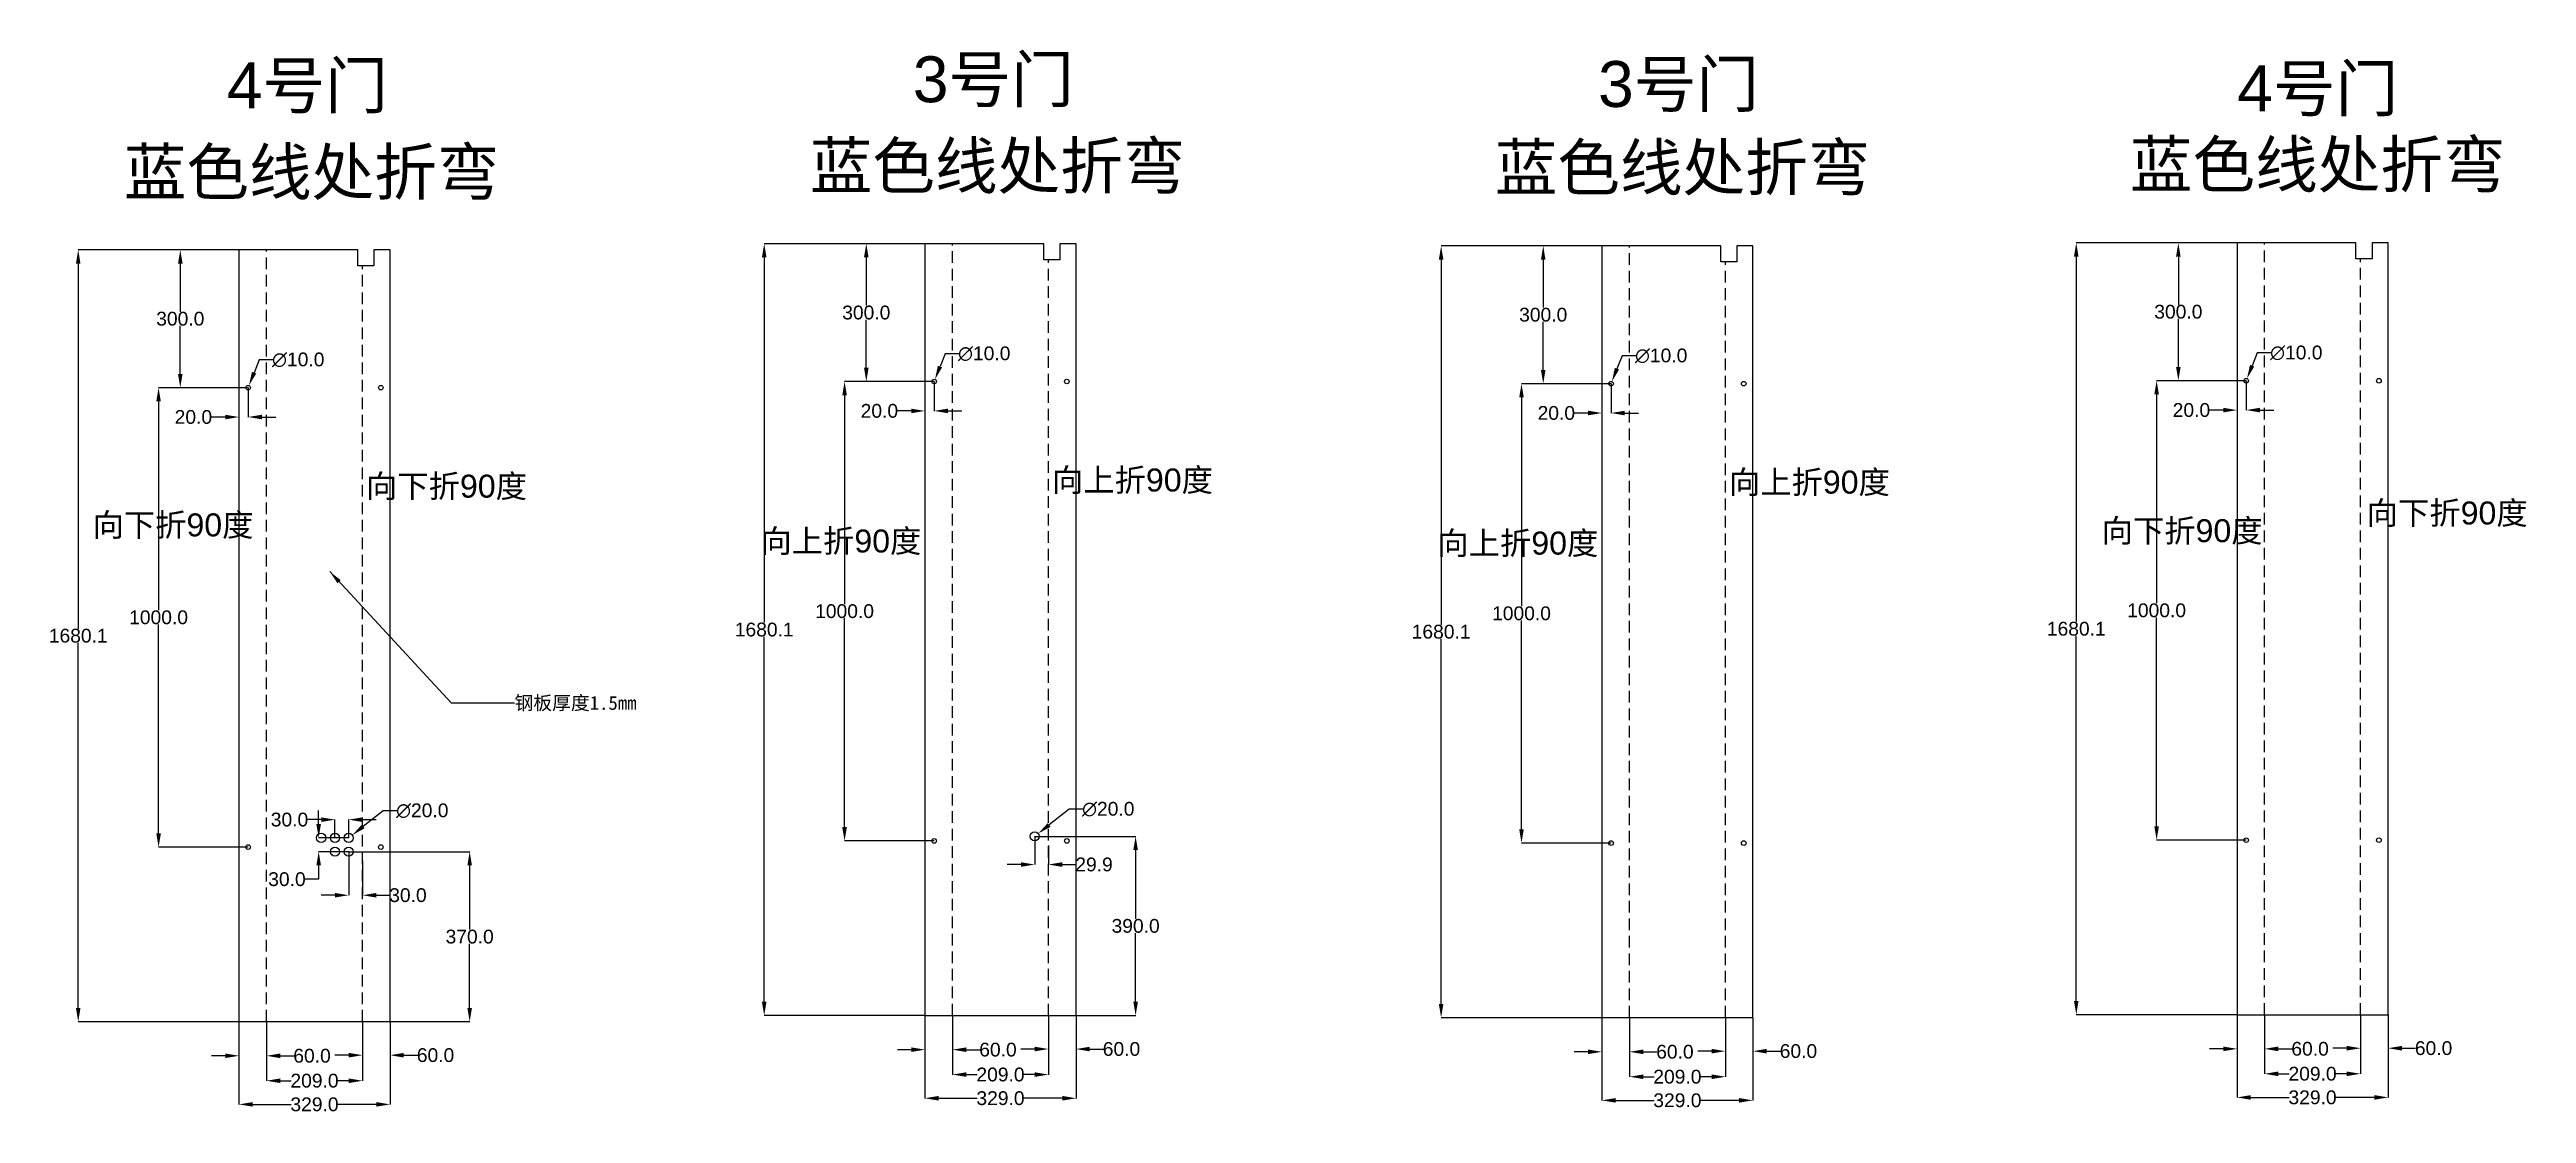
# Model space of a CAD drawing. Header units: millimetres. Extents: x -413 to 4982, y -200 to 2116.
import ezdxf

# ---------------------------------------------------------------- set-up
doc = ezdxf.new("R2010")
doc.units = ezdxf.units.MM
doc.linetypes.add('DASHEDX2', pattern=[38.1, 25.4, -12.7])
doc.styles.add('Annotative', font='arial.ttf')
doc.styles.get("Standard").update_dxf_attribs({"font": 'arial.ttf'})
doc.dimstyles.get("Standard").update_dxf_attribs({"dimtxt": 30, "dimasz": 30, "dimexe": 0.18, "dimexo": 0.0625, "dimgap": 0.09, "dimtad": 0, "dimtih": 1, "dimtoh": 1, "dimdec": 1, "dimzin": 0, "dimdsep": 46, "dimtxsty": 'Standard', "dimcen": 0.09, "dimclrd": 3, "dimclre": 3, "dimclrt": 3, "dimadec": 0, "dimazin": 0, "dimtfac": 1, "dimtdec": 1, "dimtofl": 0, "dimtmove": 0, "dimatfit": 3, "dimfxl": 1, "dimtolj": 1, "dimtzin": 0, "dimarcsym": 0})

msp = doc.modelspace()

# ---------------------------------------------------------------- texts
at = {"color": 6}
for s, p in [('3号门', (1467.56, 2001.25)), ('3号门', (2959.94, 1990.97)), ('4号门', (-26.4, 1987.89)), ('4号门', (4352.22, 1981.5))]:
    msp.add_text(s, height=100, dxfattribs=at).set_placement(p)
at = {"color": 4}
for s, height, p in [('蓝色线处折弯', 100, (-251.07, 1799.61)), ('蓝色线处折弯', 100, (1242.89, 1812.97)), ('蓝色线处折弯', 100, (2734.84, 1809.48)), ('蓝色线处折弯', 100, (4118.07, 1815.9)), ('向下折90度', 50, (276.68, 1140.64)), ('向下折90度', 50, (4633.98, 1082.25)), ('向下折90度', 50, (-318.93, 1056.34)), ('向下折90度', 50, (4056.7, 1043.67))]:
    msp.add_text(s, height=height, dxfattribs=at).set_placement(p)
at = {"color": 4, "style": 'Annotative'}
for p in [(1770.64, 1154.01), (3244.93, 1149.38), (1135.67, 1021.26), (2609.96, 1016.63)]:
    msp.add_text('向上折90度', height=50, dxfattribs=at).set_placement(p)
at = {"color": 3, "insert": (600.16, 708.87), "char_height": 30, "width": 379.386, "attachment_point": 1}
msp.add_mtext('{\\fSimSun|b0|i0|c134|p2;钢板厚度1.5mm}', dxfattribs=at)

# ---------------------------------------------------------------- blocks, each defined once
blk = doc.blocks.new('*D3')
at = {"color": 3, "lineweight": -2, "transparency": 16777216}
for p, q in [((0, -0.1), (0, -180.2)), ((329, -0.1), (329, -180.2)), ((30, -180.1), (113.9, -180.1)), ((299, -180.1), (215.1, -180.1))]:
    blk.add_line(p, q, dxfattribs=at)
at = {"color": 3, "transparency": 16777216}
for points in [[(30, -175.1), (30, -185.1), (0, -180.1)], [(299, -175.1), (299, -185.1), (329, -180.1)]]:
    blk.add_solid(points, dxfattribs=at)
at = {"layer": 'Defpoints', "color": 0, "transparency": 16777216}
for p in [(0, 0), (329, 0), (329, -180.1)]:
    blk.add_point(p, dxfattribs=at)
at = {"color": 3, "transparency": 16777216, "insert": (164.5, -180.1), "char_height": 30, "attachment_point": 5}
blk.add_mtext('\\A1;329.0', dxfattribs=at)
blk = doc.blocks.new('*D4')
at = {"color": 3, "lineweight": -2, "transparency": 16777216}
for p, q in [((-0.1, 1680), (-350.3, 1680)), ((-350.1, 1650), (-350.1, 855.4)), ((-350.1, 29.9), (-350.1, 824.6)), ((-0.1, -0.1), (-350.3, -0.1))]:
    blk.add_line(p, q, dxfattribs=at)
at = {"color": 3, "transparency": 16777216}
for points in [[(-355.1, 1650), (-345.1, 1650), (-350.1, 1680)], [(-355.1, 29.9), (-345.1, 29.9), (-350.1, -0.1)]]:
    blk.add_solid(points, dxfattribs=at)
at = {"layer": 'Defpoints', "color": 0, "transparency": 16777216}
for p in [(-350.1, 1680), (0, 1680), (0, -0.1)]:
    blk.add_point(p, dxfattribs=at)
at = {"color": 3, "transparency": 16777216, "insert": (-350.1, 840), "char_height": 30, "attachment_point": 5}
blk.add_mtext('\\A1;1680.1', dxfattribs=at)
blk = doc.blocks.new('*D5')
at = {"color": 3, "lineweight": -2, "transparency": 16777216}
for p, q in [((0, -0.1), (0, -74.5)), ((60, -0.1), (60, -74.5)), ((-30, -74.3), (-60, -74.3)), ((90, -74.3), (120, -74.3))]:
    blk.add_line(p, q, dxfattribs=at)
at = {"color": 3, "transparency": 16777216}
for points in [[(-30, -69.3), (-30, -79.3), (0, -74.3)], [(90, -69.3), (90, -79.3), (60, -74.3)]]:
    blk.add_solid(points, dxfattribs=at)
at = {"layer": 'Defpoints', "color": 0, "transparency": 16777216}
for p in [(0, -0.1), (60, -0.1), (60, -74.3)]:
    blk.add_point(p, dxfattribs=at)
at = {"color": 3, "transparency": 16777216, "insert": (159.1, -74.3), "char_height": 30, "attachment_point": 5}
blk.add_mtext('\\A1;60.0', dxfattribs=at)
blk = doc.blocks.new('*D6')
at = {"color": 3, "lineweight": -2, "transparency": 16777216}
for p, q in [((60, -0.2), (60, -128.8)), ((269, -0.1), (269, -128.8)), ((90, -128.6), (113.6, -128.6)), ((239, -128.6), (215.4, -128.6))]:
    blk.add_line(p, q, dxfattribs=at)
at = {"color": 3, "transparency": 16777216}
for points in [[(90, -123.6), (90, -133.6), (60, -128.6)], [(239, -123.6), (239, -133.6), (269, -128.6)]]:
    blk.add_solid(points, dxfattribs=at)
at = {"layer": 'Defpoints', "color": 0, "transparency": 16777216}
for p in [(269, 0), (60, -0.1), (269, -128.6)]:
    blk.add_point(p, dxfattribs=at)
at = {"color": 3, "transparency": 16777216, "insert": (164.5, -128.6), "char_height": 30, "attachment_point": 5}
blk.add_mtext('\\A1;209.0', dxfattribs=at)
blk = doc.blocks.new('*D7')
at = {"color": 3, "lineweight": -2, "transparency": 16777216}
for p, q in [((269, -0.1), (269, -73.2)), ((329, -0.1), (329, -73.2)), ((239, -73), (209, -73)), ((359, -73), (389, -73))]:
    blk.add_line(p, q, dxfattribs=at)
at = {"color": 3, "transparency": 16777216}
for points in [[(239, -68), (239, -78), (269, -73)], [(359, -68), (359, -78), (329, -73)]]:
    blk.add_solid(points, dxfattribs=at)
at = {"layer": 'Defpoints', "color": 0, "transparency": 16777216}
for p in [(329, 0), (269, -0.1), (329, -73)]:
    blk.add_point(p, dxfattribs=at)
at = {"color": 3, "transparency": 16777216, "insert": (428.1, -73), "char_height": 30, "attachment_point": 5}
blk.add_mtext('\\A1;60.0', dxfattribs=at)
blk = doc.blocks.new('*D8')
at = {"color": 3, "lineweight": -2, "transparency": 16777216}
for p, q in [((239, 369.9), (239, 275)), ((269, 349.9), (269, 275)), ((209, 275.2), (179, 275.2)), ((299, 275.2), (329, 275.2))]:
    blk.add_line(p, q, dxfattribs=at)
at = {"color": 3, "transparency": 16777216}
for points in [[(209, 280.2), (209, 270.2), (239, 275.2)], [(299, 280.2), (299, 270.2), (269, 275.2)]]:
    blk.add_solid(points, dxfattribs=at)
at = {"layer": 'Defpoints', "color": 0, "transparency": 16777216}
for p in [(239, 370), (269, 350), (269, 275.2)]:
    blk.add_point(p, dxfattribs=at)
at = {"color": 3, "transparency": 16777216, "insert": (368, 275.2), "char_height": 30, "attachment_point": 5}
blk.add_mtext('\\A1;30.0', dxfattribs=at)
blk = doc.blocks.new('*D9')
at = {"color": 3, "lineweight": -2, "transparency": 16777216}
for p, q in [((173.5, 430), (173.5, 460)), ((238.9, 400), (173.3, 400)), ((238.9, 370), (173.3, 370)), ((173.5, 340), (173.5, 310)), ((173.5, 310), (143.5, 310))]:
    blk.add_line(p, q, dxfattribs=at)
at = {"color": 3, "transparency": 16777216}
for points in [[(168.5, 430), (178.5, 430), (173.5, 400)], [(168.5, 340), (178.5, 340), (173.5, 370)]]:
    blk.add_solid(points, dxfattribs=at)
at = {"layer": 'Defpoints', "color": 0, "transparency": 16777216}
for p in [(239, 400), (173.5, 370), (239, 370)]:
    blk.add_point(p, dxfattribs=at)
at = {"color": 3, "transparency": 16777216, "insert": (104.5, 310), "char_height": 30, "attachment_point": 5}
blk.add_mtext('\\A1;30.0', dxfattribs=at)
blk = doc.blocks.new('*D10')
at = {"color": 3, "lineweight": -2, "transparency": 16777216}
for p, q in [((179, 439.7), (149, 439.7)), ((209, 400.1), (209, 439.9)), ((239, 400.1), (239, 439.9)), ((269, 439.7), (299, 439.7))]:
    blk.add_line(p, q, dxfattribs=at)
at = {"color": 3, "transparency": 16777216}
for points in [[(179, 444.7), (179, 434.7), (209, 439.7)], [(269, 444.7), (269, 434.7), (239, 439.7)]]:
    blk.add_solid(points, dxfattribs=at)
at = {"layer": 'Defpoints', "color": 0, "transparency": 16777216}
for p in [(209, 439.7), (209, 400), (239, 400)]:
    blk.add_point(p, dxfattribs=at)
at = {"color": 3, "transparency": 16777216, "insert": (110, 439.7), "char_height": 30, "attachment_point": 5}
blk.add_mtext('\\A1;30.0', dxfattribs=at)
blk = doc.blocks.new('*D11')
at = {"color": 3, "lineweight": -2, "transparency": 16777216}
for p, q in [((-0.1, 1680), (-127.9, 1680)), ((-127.8, 1650), (-127.8, 1545.4)), ((-127.8, 1410), (-127.8, 1514.6)), ((19.9, 1380), (-127.9, 1380))]:
    blk.add_line(p, q, dxfattribs=at)
at = {"color": 3, "transparency": 16777216}
for points in [[(-132.8, 1650), (-122.8, 1650), (-127.8, 1680)], [(-132.8, 1410), (-122.8, 1410), (-127.8, 1380)]]:
    blk.add_solid(points, dxfattribs=at)
at = {"layer": 'Defpoints', "color": 0, "transparency": 16777216}
for p in [(-127.8, 1680), (-0.1, 1680), (20, 1380)]:
    blk.add_point(p, dxfattribs=at)
at = {"color": 3, "transparency": 16777216, "insert": (-127.8, 1530), "char_height": 30, "attachment_point": 5}
blk.add_mtext('\\A1;300.0', dxfattribs=at)
blk = doc.blocks.new('*D12')
at = {"color": 3, "lineweight": -2, "transparency": 16777216}
for p, q in [((0, 1679.9), (0, 1315.9)), ((20, 1379.9), (20, 1315.9)), ((-30, 1316.1), (-60, 1316.1)), ((50, 1316.1), (80, 1316.1))]:
    blk.add_line(p, q, dxfattribs=at)
at = {"color": 3, "transparency": 16777216}
for points in [[(-30, 1321.1), (-30, 1311.1), (0, 1316.1)], [(50, 1321.1), (50, 1311.1), (20, 1316.1)]]:
    blk.add_solid(points, dxfattribs=at)
at = {"layer": 'Defpoints', "color": 0, "transparency": 16777216}
for p in [(0, 1680), (20, 1380), (0, 1316.1)]:
    blk.add_point(p, dxfattribs=at)
at = {"color": 3, "transparency": 16777216, "insert": (-99.3, 1316.1), "char_height": 30, "attachment_point": 5}
blk.add_mtext('\\A1;20.0', dxfattribs=at)
blk = doc.blocks.new('*D13')
at = {"color": 3, "lineweight": -2, "transparency": 16777216}
for p, q in [((19.9, 1380), (-175.3, 1380)), ((-175.1, 1350), (-175.1, 895.4)), ((-175.1, 410), (-175.1, 864.6)), ((19.9, 380), (-175.3, 380))]:
    blk.add_line(p, q, dxfattribs=at)
at = {"color": 3, "transparency": 16777216}
for points in [[(-180.1, 1350), (-170.1, 1350), (-175.1, 1380)], [(-180.1, 410), (-170.1, 410), (-175.1, 380)]]:
    blk.add_solid(points, dxfattribs=at)
at = {"layer": 'Defpoints', "color": 0, "transparency": 16777216}
for p in [(20, 1380), (-175.1, 380), (20, 380)]:
    blk.add_point(p, dxfattribs=at)
at = {"color": 3, "transparency": 16777216, "insert": (-175.1, 880), "char_height": 30, "attachment_point": 5}
blk.add_mtext('\\A1;1000.0', dxfattribs=at)
blk = doc.blocks.new('*D14')
at = {"color": 3, "lineweight": -2, "transparency": 16777216}
for p, q in [((43.8, 1440.5), (32.8, 1412.6)), ((73.8, 1440.5), (43.8, 1440.5)), ((19.9, 1380), (20.1, 1380)), ((20, 1379.9), (20, 1380.1))]:
    blk.add_line(p, q, dxfattribs=at)
at = {"color": 3, "transparency": 16777216}
blk.add_solid([(28.2, 1414.4), (37.5, 1410.7), (21.8, 1384.7)], dxfattribs=at)
at = {"layer": 'Defpoints', "color": 0, "transparency": 16777216}
for p in [(18.2, 1375.3), (21.8, 1384.7)]:
    blk.add_point(p, dxfattribs=at)
at = {"color": 3, "transparency": 16777216, "insert": (129.1, 1440.5), "char_height": 30, "attachment_point": 5}
blk.add_mtext('\\A1;∅10.0', dxfattribs=at)
blk = doc.blocks.new('*D15')
at = {"color": 3, "lineweight": -2, "transparency": 16777216}
for p, q in [((313.9, 459), (270.4, 424.8)), ((343.9, 459), (313.9, 459)), ((238.9, 400), (239.1, 400)), ((239, 399.9), (239, 400.1))]:
    blk.add_line(p, q, dxfattribs=at)
at = {"color": 3, "transparency": 16777216}
blk.add_solid([(267.3, 428.7), (273.5, 420.8), (246.9, 406.2)], dxfattribs=at)
at = {"layer": 'Defpoints', "color": 0, "transparency": 16777216}
for p in [(231.1, 393.8), (246.9, 406.2)]:
    blk.add_point(p, dxfattribs=at)
at = {"color": 3, "transparency": 16777216, "insert": (399.2, 459), "char_height": 30, "attachment_point": 5}
blk.add_mtext('\\A1;∅20.0', dxfattribs=at)
blk = doc.blocks.new('*D17')
at = {"color": 3, "lineweight": -2, "transparency": 16777216}
for p, q in [((1494, 13.3), (1494, -166.9)), ((1823, 13.3), (1823, -166.9)), ((1524, -166.7), (1607.8, -166.7)), ((1793, -166.7), (1709.1, -166.7))]:
    blk.add_line(p, q, dxfattribs=at)
at = {"color": 3, "transparency": 16777216}
for points in [[(1524, -161.7), (1524, -171.7), (1494, -166.7)], [(1793, -161.7), (1793, -171.7), (1823, -166.7)]]:
    blk.add_solid(points, dxfattribs=at)
at = {"layer": 'Defpoints', "color": 0, "transparency": 16777216}
for p in [(1494, 13.4), (1823, 13.4), (1823, -166.7)]:
    blk.add_point(p, dxfattribs=at)
at = {"color": 3, "transparency": 16777216, "insert": (1658.5, -166.7), "char_height": 30, "attachment_point": 5}
blk.add_mtext('\\A1;329.0', dxfattribs=at)
blk = doc.blocks.new('*D18')
at = {"color": 3, "lineweight": -2, "transparency": 16777216}
for p, q in [((1493.9, 1693.4), (1143.7, 1693.4)), ((1143.9, 1663.4), (1143.9, 868.7)), ((1143.9, 43.3), (1143.9, 837.9)), ((1493.9, 13.3), (1143.7, 13.3))]:
    blk.add_line(p, q, dxfattribs=at)
at = {"color": 3, "transparency": 16777216}
for points in [[(1138.9, 1663.4), (1148.9, 1663.4), (1143.9, 1693.4)], [(1138.9, 43.3), (1148.9, 43.3), (1143.9, 13.3)]]:
    blk.add_solid(points, dxfattribs=at)
at = {"layer": 'Defpoints', "color": 0, "transparency": 16777216}
for p in [(1143.9, 1693.4), (1494, 1693.4), (1494, 13.3)]:
    blk.add_point(p, dxfattribs=at)
at = {"color": 3, "transparency": 16777216, "insert": (1143.9, 853.3), "char_height": 30, "attachment_point": 5}
blk.add_mtext('\\A1;1680.1', dxfattribs=at)
blk = doc.blocks.new('*D19')
at = {"color": 3, "lineweight": -2, "transparency": 16777216}
for p, q in [((1494, 13.2), (1494, -61.2)), ((1554, 13.3), (1554, -61.2)), ((1464, -61), (1434, -61)), ((1584, -61), (1614, -61))]:
    blk.add_line(p, q, dxfattribs=at)
at = {"color": 3, "transparency": 16777216}
for points in [[(1464, -56), (1464, -66), (1494, -61)], [(1584, -56), (1584, -66), (1554, -61)]]:
    blk.add_solid(points, dxfattribs=at)
at = {"layer": 'Defpoints', "color": 0, "transparency": 16777216}
for p in [(1494, 13.3), (1554, 13.4), (1554, -61)]:
    blk.add_point(p, dxfattribs=at)
at = {"color": 3, "transparency": 16777216, "insert": (1653, -61), "char_height": 30, "attachment_point": 5}
blk.add_mtext('\\A1;60.0', dxfattribs=at)
blk = doc.blocks.new('*D20')
at = {"color": 3, "lineweight": -2, "transparency": 16777216}
for p, q in [((1554, 13.2), (1554, -115.4)), ((1763, 13.3), (1763, -115.4)), ((1584, -115.2), (1607.5, -115.2)), ((1733, -115.2), (1709.4, -115.2))]:
    blk.add_line(p, q, dxfattribs=at)
at = {"color": 3, "transparency": 16777216}
for points in [[(1584, -110.2), (1584, -120.2), (1554, -115.2)], [(1733, -110.2), (1733, -120.2), (1763, -115.2)]]:
    blk.add_solid(points, dxfattribs=at)
at = {"layer": 'Defpoints', "color": 0, "transparency": 16777216}
for p in [(1554, 13.2), (1763, 13.4), (1763, -115.2)]:
    blk.add_point(p, dxfattribs=at)
at = {"color": 3, "transparency": 16777216, "insert": (1658.5, -115.2), "char_height": 30, "attachment_point": 5}
blk.add_mtext('\\A1;209.0', dxfattribs=at)
blk = doc.blocks.new('*D16')
at = {"color": 3, "lineweight": -2, "transparency": 16777216}
for p, q in [((1763, 13.2), (1763, -59.8)), ((1823, 13.2), (1823, -59.8)), ((1733, -59.6), (1703, -59.6)), ((1853, -59.6), (1883, -59.6))]:
    blk.add_line(p, q, dxfattribs=at)
at = {"color": 3, "transparency": 16777216}
for points in [[(1733, -54.6), (1733, -64.6), (1763, -59.6)], [(1853, -54.6), (1853, -64.6), (1823, -59.6)]]:
    blk.add_solid(points, dxfattribs=at)
at = {"layer": 'Defpoints', "color": 0, "transparency": 16777216}
for p in [(1763, 13.3), (1823, 13.3), (1823, -59.6)]:
    blk.add_point(p, dxfattribs=at)
at = {"color": 3, "transparency": 16777216, "insert": (1922, -59.6), "char_height": 30, "attachment_point": 5}
blk.add_mtext('\\A1;60.0', dxfattribs=at)
blk = doc.blocks.new('*D21')
at = {"color": 3, "lineweight": -2, "transparency": 16777216}
for p, q in [((1493.8, 1693.4), (1366, 1693.4)), ((1366.2, 1663.4), (1366.2, 1558.8)), ((1366.2, 1423.4), (1366.2, 1527.9)), ((1513.9, 1393.4), (1366, 1393.4))]:
    blk.add_line(p, q, dxfattribs=at)
at = {"color": 3, "transparency": 16777216}
for points in [[(1361.2, 1663.4), (1371.2, 1663.4), (1366.2, 1693.4)], [(1361.2, 1423.4), (1371.2, 1423.4), (1366.2, 1393.4)]]:
    blk.add_solid(points, dxfattribs=at)
at = {"layer": 'Defpoints', "color": 0, "transparency": 16777216}
for p in [(1366.2, 1693.4), (1493.9, 1693.4), (1514, 1393.4)]:
    blk.add_point(p, dxfattribs=at)
at = {"color": 3, "transparency": 16777216, "insert": (1366.2, 1543.4), "char_height": 30, "attachment_point": 5}
blk.add_mtext('\\A1;300.0', dxfattribs=at)
blk = doc.blocks.new('*D22')
at = {"color": 3, "lineweight": -2, "transparency": 16777216}
for p, q in [((1494, 1693.3), (1494, 1329.2)), ((1514, 1393.3), (1514, 1329.2)), ((1464, 1329.4), (1434, 1329.4)), ((1544, 1329.4), (1574, 1329.4))]:
    blk.add_line(p, q, dxfattribs=at)
at = {"color": 3, "transparency": 16777216}
for points in [[(1464, 1334.4), (1464, 1324.4), (1494, 1329.4)], [(1544, 1334.4), (1544, 1324.4), (1514, 1329.4)]]:
    blk.add_solid(points, dxfattribs=at)
at = {"layer": 'Defpoints', "color": 0, "transparency": 16777216}
for p in [(1494, 1693.4), (1514, 1393.4), (1494, 1329.4)]:
    blk.add_point(p, dxfattribs=at)
at = {"color": 3, "transparency": 16777216, "insert": (1394.7, 1329.4), "char_height": 30, "attachment_point": 5}
blk.add_mtext('\\A1;20.0', dxfattribs=at)
blk = doc.blocks.new('*D23')
at = {"color": 3, "lineweight": -2, "transparency": 16777216}
for p, q in [((1513.9, 1393.4), (1318.7, 1393.4)), ((1318.9, 1363.4), (1318.9, 908.8)), ((1318.9, 423.4), (1318.9, 878)), ((1513.9, 393.4), (1318.7, 393.4))]:
    blk.add_line(p, q, dxfattribs=at)
at = {"color": 3, "transparency": 16777216}
for points in [[(1313.9, 1363.4), (1323.9, 1363.4), (1318.9, 1393.4)], [(1313.9, 423.4), (1323.9, 423.4), (1318.9, 393.4)]]:
    blk.add_solid(points, dxfattribs=at)
at = {"layer": 'Defpoints', "color": 0, "transparency": 16777216}
for p in [(1514, 1393.4), (1318.9, 393.4), (1514, 393.4)]:
    blk.add_point(p, dxfattribs=at)
at = {"color": 3, "transparency": 16777216, "insert": (1318.9, 893.4), "char_height": 30, "attachment_point": 5}
blk.add_mtext('\\A1;1000.0', dxfattribs=at)
blk = doc.blocks.new('*D24')
at = {"color": 3, "lineweight": -2, "transparency": 16777216}
for p, q in [((1537.8, 1453.8), (1526.8, 1425.9)), ((1567.8, 1453.8), (1537.8, 1453.8)), ((1513.9, 1393.4), (1514.1, 1393.4)), ((1514, 1393.3), (1514, 1393.5))]:
    blk.add_line(p, q, dxfattribs=at)
at = {"color": 3, "transparency": 16777216}
blk.add_solid([(1522.1, 1427.8), (1531.4, 1424.1), (1515.8, 1398)], dxfattribs=at)
at = {"layer": 'Defpoints', "color": 0, "transparency": 16777216}
for p in [(1512.1, 1388.7), (1515.8, 1398)]:
    blk.add_point(p, dxfattribs=at)
at = {"color": 3, "transparency": 16777216, "insert": (1623.1, 1453.8), "char_height": 30, "attachment_point": 5}
blk.add_mtext('\\A1;∅10.0', dxfattribs=at)
blk = doc.blocks.new('*D25')
at = {"color": 3, "lineweight": -2, "transparency": 16777216}
for p, q in [((1807.8, 462.4), (1764.4, 428.1)), ((1837.8, 462.4), (1807.8, 462.4)), ((1732.9, 403.4), (1733.1, 403.4)), ((1733, 403.3), (1733, 403.5))]:
    blk.add_line(p, q, dxfattribs=at)
at = {"color": 3, "transparency": 16777216}
blk.add_solid([(1761.3, 432.1), (1767.5, 424.2), (1740.8, 409.6)], dxfattribs=at)
at = {"layer": 'Defpoints', "color": 0, "transparency": 16777216}
for p in [(1725.1, 397.2), (1740.8, 409.6)]:
    blk.add_point(p, dxfattribs=at)
at = {"color": 3, "transparency": 16777216, "insert": (1893.2, 462.4), "char_height": 30, "attachment_point": 5}
blk.add_mtext('\\A1;∅20.0', dxfattribs=at)
blk = doc.blocks.new('*D26')
at = {"color": 3, "lineweight": -2, "transparency": 16777216}
for p, q in [((1733, 403.2), (1733, 341.8)), ((1762.9, 383.2), (1762.9, 341.8)), ((1703, 342), (1673, 342)), ((1792.9, 342), (1822.9, 342))]:
    blk.add_line(p, q, dxfattribs=at)
at = {"color": 3, "transparency": 16777216}
for points in [[(1703, 347), (1703, 337), (1733, 342)], [(1792.9, 347), (1792.9, 337), (1762.9, 342)]]:
    blk.add_solid(points, dxfattribs=at)
at = {"layer": 'Defpoints', "color": 0, "transparency": 16777216}
for p in [(1733, 403.3), (1762.9, 383.2), (1762.9, 342)]:
    blk.add_point(p, dxfattribs=at)
at = {"color": 3, "transparency": 16777216, "insert": (1862.2, 342), "char_height": 30, "attachment_point": 5}
blk.add_mtext('\\A1;29.9', dxfattribs=at)
blk = doc.blocks.new('*D28')
at = {"color": 3, "lineweight": -2, "transparency": 16777216}
for p, q in [((2968.2, 8.7), (2968.2, -171.5)), ((3297.2, 8.7), (3297.2, -171.5)), ((2998.2, -171.3), (3082.1, -171.3)), ((3267.2, -171.3), (3183.4, -171.3))]:
    blk.add_line(p, q, dxfattribs=at)
at = {"color": 3, "transparency": 16777216}
for points in [[(2998.2, -166.3), (2998.2, -176.3), (2968.2, -171.3)], [(3267.2, -166.3), (3267.2, -176.3), (3297.2, -171.3)]]:
    blk.add_solid(points, dxfattribs=at)
at = {"layer": 'Defpoints', "color": 0, "transparency": 16777216}
for p in [(2968.2, 8.7), (3297.2, 8.7), (3297.2, -171.3)]:
    blk.add_point(p, dxfattribs=at)
at = {"color": 3, "transparency": 16777216, "insert": (3132.7, -171.3), "char_height": 30, "attachment_point": 5}
blk.add_mtext('\\A1;329.0', dxfattribs=at)
blk = doc.blocks.new('*D29')
at = {"color": 3, "lineweight": -2, "transparency": 16777216}
for p, q in [((2968.2, 1688.7), (2618, 1688.7)), ((2618.1, 1658.7), (2618.1, 864.1)), ((2618.1, 38.7), (2618.1, 833.3)), ((2968.2, 8.7), (2618, 8.7))]:
    blk.add_line(p, q, dxfattribs=at)
at = {"color": 3, "transparency": 16777216}
for points in [[(2613.1, 1658.7), (2623.1, 1658.7), (2618.1, 1688.7)], [(2613.1, 38.7), (2623.1, 38.7), (2618.1, 8.7)]]:
    blk.add_solid(points, dxfattribs=at)
at = {"layer": 'Defpoints', "color": 0, "transparency": 16777216}
for p in [(2618.1, 1688.7), (2968.2, 1688.7), (2968.2, 8.7)]:
    blk.add_point(p, dxfattribs=at)
at = {"color": 3, "transparency": 16777216, "insert": (2618.1, 848.7), "char_height": 30, "attachment_point": 5}
blk.add_mtext('\\A1;1680.1', dxfattribs=at)
blk = doc.blocks.new('*D30')
at = {"color": 3, "lineweight": -2, "transparency": 16777216}
for p, q in [((2968.2, 8.6), (2968.2, -65.8)), ((3028.2, 8.7), (3028.2, -65.8)), ((2938.2, -65.6), (2908.2, -65.6)), ((3058.2, -65.6), (3088.2, -65.6))]:
    blk.add_line(p, q, dxfattribs=at)
at = {"color": 3, "transparency": 16777216}
for points in [[(2938.2, -60.6), (2938.2, -70.6), (2968.2, -65.6)], [(3058.2, -60.6), (3058.2, -70.6), (3028.2, -65.6)]]:
    blk.add_solid(points, dxfattribs=at)
at = {"layer": 'Defpoints', "color": 0, "transparency": 16777216}
for p in [(2968.2, 8.7), (3028.2, 8.7), (3028.2, -65.6)]:
    blk.add_point(p, dxfattribs=at)
at = {"color": 3, "transparency": 16777216, "insert": (3127.3, -65.6), "char_height": 30, "attachment_point": 5}
blk.add_mtext('\\A1;60.0', dxfattribs=at)
blk = doc.blocks.new('*D31')
at = {"color": 3, "lineweight": -2, "transparency": 16777216}
for p, q in [((3028.2, 8.5), (3028.2, -120.1)), ((3237.2, 8.7), (3237.2, -120.1)), ((3058.2, -119.9), (3081.8, -119.9)), ((3207.2, -119.9), (3183.7, -119.9))]:
    blk.add_line(p, q, dxfattribs=at)
at = {"color": 3, "transparency": 16777216}
for points in [[(3058.2, -114.9), (3058.2, -124.9), (3028.2, -119.9)], [(3207.2, -114.9), (3207.2, -124.9), (3237.2, -119.9)]]:
    blk.add_solid(points, dxfattribs=at)
at = {"layer": 'Defpoints', "color": 0, "transparency": 16777216}
for p in [(3028.2, 8.6), (3237.2, 8.7), (3237.2, -119.9)]:
    blk.add_point(p, dxfattribs=at)
at = {"color": 3, "transparency": 16777216, "insert": (3132.7, -119.9), "char_height": 30, "attachment_point": 5}
blk.add_mtext('\\A1;209.0', dxfattribs=at)
blk = doc.blocks.new('*D27')
at = {"color": 3, "lineweight": -2, "transparency": 16777216}
for p, q in [((3237.2, 8.6), (3237.2, -64.4)), ((3297.2, 8.6), (3297.2, -64.4)), ((3207.2, -64.2), (3177.2, -64.2)), ((3327.2, -64.2), (3357.2, -64.2))]:
    blk.add_line(p, q, dxfattribs=at)
at = {"color": 3, "transparency": 16777216}
for points in [[(3207.2, -59.2), (3207.2, -69.2), (3237.2, -64.2)], [(3327.2, -59.2), (3327.2, -69.2), (3297.2, -64.2)]]:
    blk.add_solid(points, dxfattribs=at)
at = {"layer": 'Defpoints', "color": 0, "transparency": 16777216}
for p in [(3237.2, 8.7), (3297.2, 8.7), (3297.2, -64.2)]:
    blk.add_point(p, dxfattribs=at)
at = {"color": 3, "transparency": 16777216, "insert": (3396.3, -64.2), "char_height": 30, "attachment_point": 5}
blk.add_mtext('\\A1;60.0', dxfattribs=at)
blk = doc.blocks.new('*D32')
at = {"color": 3, "lineweight": -2, "transparency": 16777216}
for p, q in [((2968.1, 1688.7), (2840.3, 1688.7)), ((2840.5, 1658.7), (2840.5, 1554.2)), ((2840.5, 1418.7), (2840.5, 1523.3)), ((2988.2, 1388.7), (2840.3, 1388.7))]:
    blk.add_line(p, q, dxfattribs=at)
at = {"color": 3, "transparency": 16777216}
for points in [[(2835.5, 1658.7), (2845.5, 1658.7), (2840.5, 1688.7)], [(2835.5, 1418.7), (2845.5, 1418.7), (2840.5, 1388.7)]]:
    blk.add_solid(points, dxfattribs=at)
at = {"layer": 'Defpoints', "color": 0, "transparency": 16777216}
for p in [(2840.5, 1688.7), (2968.2, 1688.7), (2988.2, 1388.7)]:
    blk.add_point(p, dxfattribs=at)
at = {"color": 3, "transparency": 16777216, "insert": (2840.5, 1538.7), "char_height": 30, "attachment_point": 5}
blk.add_mtext('\\A1;300.0', dxfattribs=at)
blk = doc.blocks.new('*D33')
at = {"color": 3, "lineweight": -2, "transparency": 16777216}
for p, q in [((2968.2, 1688.7), (2968.2, 1324.6)), ((2988.2, 1388.7), (2988.2, 1324.6)), ((2938.2, 1324.8), (2908.2, 1324.8)), ((3018.2, 1324.8), (3048.2, 1324.8))]:
    blk.add_line(p, q, dxfattribs=at)
at = {"color": 3, "transparency": 16777216}
for points in [[(2938.2, 1329.8), (2938.2, 1319.8), (2968.2, 1324.8)], [(3018.2, 1329.8), (3018.2, 1319.8), (2988.2, 1324.8)]]:
    blk.add_solid(points, dxfattribs=at)
at = {"layer": 'Defpoints', "color": 0, "transparency": 16777216}
for p in [(2968.2, 1688.7), (2988.2, 1388.7), (2968.2, 1324.8)]:
    blk.add_point(p, dxfattribs=at)
at = {"color": 3, "transparency": 16777216, "insert": (2869, 1324.8), "char_height": 30, "attachment_point": 5}
blk.add_mtext('\\A1;20.0', dxfattribs=at)
blk = doc.blocks.new('*D34')
at = {"color": 3, "lineweight": -2, "transparency": 16777216}
for p, q in [((2988.2, 1388.7), (2793, 1388.7)), ((2793.2, 1358.7), (2793.2, 904.1)), ((2793.2, 418.7), (2793.2, 873.3)), ((2988.2, 388.7), (2793, 388.7))]:
    blk.add_line(p, q, dxfattribs=at)
at = {"color": 3, "transparency": 16777216}
for points in [[(2788.2, 1358.7), (2798.2, 1358.7), (2793.2, 1388.7)], [(2788.2, 418.7), (2798.2, 418.7), (2793.2, 388.7)]]:
    blk.add_solid(points, dxfattribs=at)
at = {"layer": 'Defpoints', "color": 0, "transparency": 16777216}
for p in [(2988.2, 1388.7), (2793.2, 388.7), (2988.2, 388.7)]:
    blk.add_point(p, dxfattribs=at)
at = {"color": 3, "transparency": 16777216, "insert": (2793.2, 888.7), "char_height": 30, "attachment_point": 5}
blk.add_mtext('\\A1;1000.0', dxfattribs=at)
blk = doc.blocks.new('*D35')
at = {"color": 3, "lineweight": -2, "transparency": 16777216}
for p, q in [((3012.1, 1449.2), (3001.1, 1421.3)), ((3042.1, 1449.2), (3012.1, 1449.2)), ((2988.2, 1388.6), (2988.2, 1388.8)), ((2988.2, 1388.7), (2988.3, 1388.7))]:
    blk.add_line(p, q, dxfattribs=at)
at = {"color": 3, "transparency": 16777216}
blk.add_solid([(2996.4, 1423.1), (3005.7, 1419.5), (2990.1, 1393.4)], dxfattribs=at)
at = {"layer": 'Defpoints', "color": 0, "transparency": 16777216}
for p in [(2986.4, 1384.1), (2990.1, 1393.4)]:
    blk.add_point(p, dxfattribs=at)
at = {"color": 3, "transparency": 16777216, "insert": (3097.4, 1449.2), "char_height": 30, "attachment_point": 5}
blk.add_mtext('\\A1;∅10.0', dxfattribs=at)
blk = doc.blocks.new('*D38')
at = {"color": 3, "lineweight": -2, "transparency": 16777216}
for p, q in [((4351.5, 15.1), (4351.5, -165.1)), ((4680.5, 15.1), (4680.5, -165.1)), ((4381.5, -164.9), (4465.3, -164.9)), ((4650.5, -164.9), (4566.6, -164.9))]:
    blk.add_line(p, q, dxfattribs=at)
at = {"color": 3, "transparency": 16777216}
for points in [[(4381.5, -159.9), (4381.5, -169.9), (4351.5, -164.9)], [(4650.5, -159.9), (4650.5, -169.9), (4680.5, -164.9)]]:
    blk.add_solid(points, dxfattribs=at)
at = {"layer": 'Defpoints', "color": 0, "transparency": 16777216}
for p in [(4351.5, 15.2), (4680.5, 15.2), (4680.5, -164.9)]:
    blk.add_point(p, dxfattribs=at)
at = {"color": 3, "transparency": 16777216, "insert": (4516, -164.9), "char_height": 30, "attachment_point": 5}
blk.add_mtext('\\A1;329.0', dxfattribs=at)
blk = doc.blocks.new('*D39')
at = {"color": 3, "lineweight": -2, "transparency": 16777216}
for p, q in [((4351.4, 1695.2), (4001.2, 1695.2)), ((4001.4, 1665.2), (4001.4, 870.5)), ((4001.4, 45.1), (4001.4, 839.7)), ((4351.4, 15.1), (4001.2, 15.1))]:
    blk.add_line(p, q, dxfattribs=at)
at = {"color": 3, "transparency": 16777216}
for points in [[(3996.4, 1665.2), (4006.4, 1665.2), (4001.4, 1695.2)], [(3996.4, 45.1), (4006.4, 45.1), (4001.4, 15.1)]]:
    blk.add_solid(points, dxfattribs=at)
at = {"layer": 'Defpoints', "color": 0, "transparency": 16777216}
for p in [(4001.4, 1695.2), (4351.5, 1695.2), (4351.5, 15.1)]:
    blk.add_point(p, dxfattribs=at)
at = {"color": 3, "transparency": 16777216, "insert": (4001.4, 855.1), "char_height": 30, "attachment_point": 5}
blk.add_mtext('\\A1;1680.1', dxfattribs=at)
blk = doc.blocks.new('*D40')
at = {"color": 3, "lineweight": -2, "transparency": 16777216}
for p, q in [((4351.5, 15), (4351.5, -59.4)), ((4411.5, 15.1), (4411.5, -59.4)), ((4321.5, -59.2), (4291.5, -59.2)), ((4441.5, -59.2), (4471.5, -59.2))]:
    blk.add_line(p, q, dxfattribs=at)
at = {"color": 3, "transparency": 16777216}
for points in [[(4321.5, -54.2), (4321.5, -64.2), (4351.5, -59.2)], [(4441.5, -54.2), (4441.5, -64.2), (4411.5, -59.2)]]:
    blk.add_solid(points, dxfattribs=at)
at = {"layer": 'Defpoints', "color": 0, "transparency": 16777216}
for p in [(4351.5, 15.1), (4411.5, 15.2), (4411.5, -59.2)]:
    blk.add_point(p, dxfattribs=at)
at = {"color": 3, "transparency": 16777216, "insert": (4510.6, -59.2), "char_height": 30, "attachment_point": 5}
blk.add_mtext('\\A1;60.0', dxfattribs=at)
blk = doc.blocks.new('*D41')
at = {"color": 3, "lineweight": -2, "transparency": 16777216}
for p, q in [((4411.5, 15), (4411.5, -113.6)), ((4620.5, 15.1), (4620.5, -113.6)), ((4441.5, -113.5), (4465.1, -113.5)), ((4590.5, -113.5), (4566.9, -113.5))]:
    blk.add_line(p, q, dxfattribs=at)
at = {"color": 3, "transparency": 16777216}
for points in [[(4441.5, -108.5), (4441.5, -118.5), (4411.5, -113.5)], [(4590.5, -108.5), (4590.5, -118.5), (4620.5, -113.5)]]:
    blk.add_solid(points, dxfattribs=at)
at = {"layer": 'Defpoints', "color": 0, "transparency": 16777216}
for p in [(4411.5, 15), (4620.5, 15.2), (4620.5, -113.5)]:
    blk.add_point(p, dxfattribs=at)
at = {"color": 3, "transparency": 16777216, "insert": (4516, -113.5), "char_height": 30, "attachment_point": 5}
blk.add_mtext('\\A1;209.0', dxfattribs=at)
blk = doc.blocks.new('*D37')
at = {"color": 3, "lineweight": -2, "transparency": 16777216}
for p, q in [((4620.5, 15), (4620.5, -58)), ((4680.5, 15.1), (4680.5, -58)), ((4590.5, -57.8), (4560.5, -57.8)), ((4710.5, -57.8), (4740.5, -57.8))]:
    blk.add_line(p, q, dxfattribs=at)
at = {"color": 3, "transparency": 16777216}
for points in [[(4590.5, -52.8), (4590.5, -62.8), (4620.5, -57.8)], [(4710.5, -52.8), (4710.5, -62.8), (4680.5, -57.8)]]:
    blk.add_solid(points, dxfattribs=at)
at = {"layer": 'Defpoints', "color": 0, "transparency": 16777216}
for p in [(4620.5, 15.1), (4680.5, 15.2), (4680.5, -57.8)]:
    blk.add_point(p, dxfattribs=at)
at = {"color": 3, "transparency": 16777216, "insert": (4779.6, -57.8), "char_height": 30, "attachment_point": 5}
blk.add_mtext('\\A1;60.0', dxfattribs=at)
blk = doc.blocks.new('*D42')
at = {"color": 3, "lineweight": -2, "transparency": 16777216}
for p, q in [((4351.4, 1695.2), (4223.5, 1695.2)), ((4223.7, 1665.2), (4223.7, 1560.6)), ((4223.7, 1425.2), (4223.7, 1529.7)), ((4371.4, 1395.2), (4223.5, 1395.2))]:
    blk.add_line(p, q, dxfattribs=at)
at = {"color": 3, "transparency": 16777216}
for points in [[(4218.7, 1665.2), (4228.7, 1665.2), (4223.7, 1695.2)], [(4218.7, 1425.2), (4228.7, 1425.2), (4223.7, 1395.2)]]:
    blk.add_solid(points, dxfattribs=at)
at = {"layer": 'Defpoints', "color": 0, "transparency": 16777216}
for p in [(4223.7, 1695.2), (4351.4, 1695.2), (4371.5, 1395.2)]:
    blk.add_point(p, dxfattribs=at)
at = {"color": 3, "transparency": 16777216, "insert": (4223.7, 1545.2), "char_height": 30, "attachment_point": 5}
blk.add_mtext('\\A1;300.0', dxfattribs=at)
blk = doc.blocks.new('*D43')
at = {"color": 3, "lineweight": -2, "transparency": 16777216}
for p, q in [((4351.5, 1695.1), (4351.5, 1331)), ((4371.5, 1395.1), (4371.5, 1331)), ((4321.5, 1331.2), (4291.5, 1331.2)), ((4401.5, 1331.2), (4431.5, 1331.2))]:
    blk.add_line(p, q, dxfattribs=at)
at = {"color": 3, "transparency": 16777216}
for points in [[(4321.5, 1336.2), (4321.5, 1326.2), (4351.5, 1331.2)], [(4401.5, 1336.2), (4401.5, 1326.2), (4371.5, 1331.2)]]:
    blk.add_solid(points, dxfattribs=at)
at = {"layer": 'Defpoints', "color": 0, "transparency": 16777216}
for p in [(4351.5, 1695.2), (4371.5, 1395.2), (4351.5, 1331.2)]:
    blk.add_point(p, dxfattribs=at)
at = {"color": 3, "transparency": 16777216, "insert": (4252.2, 1331.2), "char_height": 30, "attachment_point": 5}
blk.add_mtext('\\A1;20.0', dxfattribs=at)
blk = doc.blocks.new('*D44')
at = {"color": 3, "lineweight": -2, "transparency": 16777216}
for p, q in [((4371.4, 1395.2), (4176.2, 1395.2)), ((4176.4, 1365.2), (4176.4, 910.6)), ((4176.4, 425.2), (4176.4, 879.8)), ((4371.4, 395.2), (4176.2, 395.2))]:
    blk.add_line(p, q, dxfattribs=at)
at = {"color": 3, "transparency": 16777216}
for points in [[(4171.4, 1365.2), (4181.4, 1365.2), (4176.4, 1395.2)], [(4171.4, 425.2), (4181.4, 425.2), (4176.4, 395.2)]]:
    blk.add_solid(points, dxfattribs=at)
at = {"layer": 'Defpoints', "color": 0, "transparency": 16777216}
for p in [(4371.5, 1395.2), (4176.4, 395.2), (4371.5, 395.2)]:
    blk.add_point(p, dxfattribs=at)
at = {"color": 3, "transparency": 16777216, "insert": (4176.4, 895.2), "char_height": 30, "attachment_point": 5}
blk.add_mtext('\\A1;1000.0', dxfattribs=at)
blk = doc.blocks.new('*D45')
at = {"color": 3, "lineweight": -2, "transparency": 16777216}
for p, q in [((4395.3, 1455.6), (4384.3, 1427.7)), ((4425.3, 1455.6), (4395.3, 1455.6)), ((4371.4, 1395.2), (4371.6, 1395.2)), ((4371.5, 1395.1), (4371.5, 1395.2))]:
    blk.add_line(p, q, dxfattribs=at)
at = {"color": 3, "transparency": 16777216}
blk.add_solid([(4379.7, 1429.6), (4389, 1425.9), (4373.3, 1399.8)], dxfattribs=at)
at = {"layer": 'Defpoints', "color": 0, "transparency": 16777216}
for p in [(4369.6, 1390.5), (4373.3, 1399.8)]:
    blk.add_point(p, dxfattribs=at)
at = {"color": 3, "transparency": 16777216, "insert": (4480.6, 1455.6), "char_height": 30, "attachment_point": 5}
blk.add_mtext('\\A1;∅10.0', dxfattribs=at)
blk = doc.blocks.new('*D46')
at = {"color": 3, "lineweight": -2, "transparency": 16777216}
for p, q in [((239.1, 370), (502.6, 370)), ((502.4, 340), (502.4, 200.4)), ((502.4, 30), (502.4, 169.6)), ((329.1, 0), (502.6, 0))]:
    blk.add_line(p, q, dxfattribs=at)
at = {"color": 3, "transparency": 16777216}
for points in [[(497.4, 340), (507.4, 340), (502.4, 370)], [(497.4, 30), (507.4, 30), (502.4, 0)]]:
    blk.add_solid(points, dxfattribs=at)
at = {"layer": 'Defpoints', "color": 0, "transparency": 16777216}
for p in [(239, 370), (502.4, 370), (329, 0)]:
    blk.add_point(p, dxfattribs=at)
at = {"color": 3, "transparency": 16777216, "insert": (502.4, 185), "char_height": 30, "attachment_point": 5}
blk.add_mtext('\\A1;370.0', dxfattribs=at)
blk = doc.blocks.new('*D47')
at = {"color": 3, "lineweight": -2, "transparency": 16777216}
for p, q in [((1733, 403.3), (1952.9, 403.3)), ((1952.8, 373.3), (1952.8, 223.7)), ((1952.8, 43.4), (1952.8, 192.9)), ((1823, 13.4), (1952.9, 13.4))]:
    blk.add_line(p, q, dxfattribs=at)
at = {"color": 3, "transparency": 16777216}
for points in [[(1947.8, 373.3), (1957.8, 373.3), (1952.8, 403.3)], [(1947.8, 43.4), (1957.8, 43.4), (1952.8, 13.4)]]:
    blk.add_solid(points, dxfattribs=at)
at = {"layer": 'Defpoints', "color": 0, "transparency": 16777216}
for p in [(1733, 403.3), (1952.8, 403.3), (1823, 13.4)]:
    blk.add_point(p, dxfattribs=at)
at = {"color": 3, "transparency": 16777216, "insert": (1952.8, 208.3), "char_height": 30, "attachment_point": 5}
blk.add_mtext('\\A1;390.0', dxfattribs=at)

# ---------------------------------------------------------------- dimensions: what is measured, and where the dimension line sits
at = {"color": 3}
for base, p1, p2, picture, middle in [((-350.1, 1680), (0, -0.06), (0, 1680), '*D4', (-350.1, 839.97)), ((-127.77, 1680), (20, 1380), (-0.06, 1680), '*D11', (-127.77, 1530)), ((1143.86, 1693.36), (1493.96, 13.3), (1493.96, 1693.36), '*D18', (1143.86, 853.33)), ((1366.2, 1693.36), (1513.96, 1393.36), (1493.9, 1693.36), '*D21', (1366.2, 1543.36)), ((2618.15, 1688.74), (2968.25, 8.67), (2968.25, 1688.74), '*D29', (2618.15, 848.71)), ((2840.48, 1688.74), (2988.25, 1388.74), (2968.19, 1688.74), '*D32', (2840.48, 1538.74)), ((4001.38, 1695.16), (4351.48, 15.1), (4351.48, 1695.16), '*D39', (4001.38, 855.13)), ((4223.71, 1695.16), (4371.48, 1395.16), (4351.42, 1695.16), '*D42', (4223.71, 1545.16)), ((-175.08, 380), (20, 1380), (20, 380), '*D13', (-175.08, 880)), ((1318.88, 393.36), (1513.96, 1393.36), (1513.96, 393.36), '*D23', (1318.88, 893.36)), ((2793.17, 388.74), (2988.25, 1388.74), (2988.25, 388.74), '*D34', (2793.17, 888.74)), ((4176.4, 395.16), (4371.48, 1395.16), (4371.48, 395.16), '*D44', (4176.4, 895.16)), ((173.45, 370), (239, 400), (239, 370), '*D9', (104.46, 310)), ((502.4, 370), (329, 0), (239, 370), '*D46', (502.4, 185))]:
    dim = msp.add_linear_dim(base=base, p1=p1, p2=p2, angle=90, dimstyle='Standard', dxfattribs=at)
    dim.commit()
    dim.dimension.update_dxf_attribs({"geometry": picture, "text_midpoint": middle})
for base, p1, p2, picture, middle in [((0, 1316.06), (20, 1380), (0, 1680), '*D12', (-99.26, 1316.06)), ((1493.96, 1329.42), (1513.96, 1393.36), (1493.96, 1693.36), '*D22', (1394.7, 1329.42)), ((2968.25, 1324.79), (2988.25, 1388.74), (2968.25, 1688.74), '*D33', (2868.99, 1324.79)), ((4351.48, 1331.22), (4371.48, 1395.16), (4351.48, 1695.16), '*D43', (4252.22, 1331.22)), ((209, 439.67), (239, 400), (209, 400), '*D10', (110.01, 439.67)), ((1762.87, 342.03), (1732.96, 403.27), (1762.87, 383.24), '*D26', (1862.21, 342.03)), ((269, -128.61), (60, -0.12), (269, 0), '*D6', (164.5, -128.61)), ((329, -72.98), (269, -0.06), (329, 0), '*D7', (428.08, -72.98)), ((1553.96, -60.98), (1493.96, 13.3), (1553.96, 13.36), '*D19', (1653.04, -60.98)), ((1762.96, -115.25), (1553.96, 13.24), (1762.96, 13.36), '*D20', (1658.46, -115.25)), ((1822.96, -59.62), (1762.96, 13.3), (1822.96, 13.3), '*D16', (1922.04, -59.62)), ((3028.25, -65.6), (2968.25, 8.67), (3028.25, 8.74), '*D30', (3127.33, -65.6)), ((3237.25, -119.87), (3028.25, 8.61), (3237.25, 8.74), '*D31', (3132.75, -119.87)), ((3297.25, -64.24), (3237.25, 8.67), (3297.25, 8.67), '*D27', (3396.33, -64.24)), ((4411.48, -59.18), (4351.48, 15.1), (4411.48, 15.16), '*D40', (4510.56, -59.18)), ((4620.48, -113.45), (4411.48, 15.03), (4620.48, 15.16), '*D41', (4515.98, -113.45)), ((4680.48, -57.82), (4620.48, 15.1), (4680.48, 15.16), '*D37', (4779.56, -57.82)), ((60, -74.34), (0, -0.06), (60, -0.06), '*D5', (159.08, -74.34))]:
    dim = msp.add_linear_dim(base=base, p1=p1, p2=p2, dimstyle='Standard', dxfattribs=at)
    dim.commit()
    dim.dimension.update_dxf_attribs({"geometry": picture, "text_midpoint": middle})
for p1, p2, picture, middle in [((18.17, 1375.35), (21.83, 1384.65), '*D14', (129.14, 1440.48)), ((1512.13, 1388.71), (1515.79, 1398.01), '*D24', (1623.1, 1453.84)), ((2986.42, 1384.08), (2990.08, 1393.39), '*D35', (3097.39, 1449.22)), ((4369.65, 1390.51), (4373.31, 1399.81), '*D45', (4480.62, 1455.64))]:
    dim = msp.add_diameter_dim_2p(p1=p1, p2=p2, dimstyle='Standard', dxfattribs=at)
    dim.commit()
    dim.dimension.update_dxf_attribs({"geometry": picture, "text_midpoint": middle})
for p1, p2, picture, middle in [((231.15, 393.81), (246.85, 406.19), '*D15', (399.2, 459.04)), ((1725.11, 397.17), (1740.81, 409.55), '*D25', (1893.16, 462.4))]:
    dim = msp.add_diameter_dim_2p(p1=p1, p2=p2, dimstyle='Standard', dxfattribs=at)
    dim.commit()
    dim.dimension.update_dxf_attribs({"geometry": picture, "text_midpoint": middle, "dimtype": 163})
dim = msp.add_linear_dim(base=(1952.76, 403.27), p1=(1822.96, 13.36), p2=(1732.96, 403.27), angle=90, text='390.0', dimstyle='Standard', dxfattribs=at)
dim.commit()
dim.dimension.update_dxf_attribs({"geometry": '*D47', "text_midpoint": (1952.76, 208.32)})
for base, p1, p2, picture, middle in [((269, 275.17), (239, 370), (269, 350), '*D8', (367.99, 275.17)), ((329, -180.07), (0, 0), (329, 0), '*D3', (164.5, -180.07)), ((1822.96, -166.71), (1493.96, 13.36), (1822.96, 13.36), '*D17', (1658.46, -166.71)), ((3297.25, -171.33), (2968.25, 8.74), (3297.25, 8.74), '*D28', (3132.75, -171.33)), ((4680.48, -164.91), (4351.48, 15.16), (4680.48, 15.16), '*D38', (4515.98, -164.91))]:
    dim = msp.add_linear_dim(base=base, p1=p1, p2=p2, dimstyle='Standard', dxfattribs=at)
    dim.commit()
    dim.dimension.update_dxf_attribs({"geometry": picture, "text_midpoint": middle, "dimtype": 160})

# ---------------------------------------------------------------- linework, layer by layer
at = {"color": 0}
for p, q in [((60, 1680), (0, 1680)), ((0, 1680), (0, 0)), ((259, 1680), (60, 1680)), ((259, 1645), (259, 1680)), ((329, 1680), (294, 1680)), ((294, 1680), (294, 1645)), ((329, 0), (329, 1680)), ((1553.96, 1693.36), (1493.96, 1693.36)), ((1493.96, 1693.36), (1493.96, 13.36)), ((1752.96, 1693.36), (1553.96, 1693.36)), ((1752.96, 1658.36), (1752.96, 1693.36)), ((1822.96, 1693.36), (1787.96, 1693.36)), ((1787.96, 1693.36), (1787.96, 1658.36)), ((1822.96, 13.36), (1822.96, 1693.36)), ((3028.25, 1688.74), (2968.25, 1688.74)), ((2968.25, 1688.74), (2968.25, 8.74)), ((3227.25, 1688.74), (3028.25, 1688.74)), ((3227.25, 1653.74), (3227.25, 1688.74)), ((3297.25, 1688.74), (3262.25, 1688.74)), ((3262.25, 1688.74), (3262.25, 1653.74)), ((3297.25, 8.74), (3297.25, 1688.74)), ((4411.48, 1695.16), (4351.48, 1695.16)), ((4351.48, 1695.16), (4351.48, 15.16)), ((4610.48, 1695.16), (4411.48, 1695.16)), ((4610.48, 1660.16), (4610.48, 1695.16)), ((4680.48, 1695.16), (4645.48, 1695.16)), ((4645.48, 1695.16), (4645.48, 1660.16)), ((4680.48, 15.16), (4680.48, 1695.16)), ((294, 1645), (259, 1645)), ((1787.96, 1658.36), (1752.96, 1658.36)), ((3262.25, 1653.74), (3227.25, 1653.74)), ((4645.48, 1660.16), (4610.48, 1660.16)), ((0, 0), (60, 0)), ((60, 0), (269, 0)), ((269, 0), (329, 0)), ((1493.96, 13.36), (1553.96, 13.36)), ((1553.96, 13.36), (1762.96, 13.36)), ((1762.96, 13.36), (1822.96, 13.36)), ((2968.25, 8.74), (3028.25, 8.74)), ((3028.25, 8.74), (3237.25, 8.74)), ((3237.25, 8.74), (3297.25, 8.74)), ((4351.48, 15.16), (4411.48, 15.16)), ((4411.48, 15.16), (4620.48, 15.16)), ((4620.48, 15.16), (4680.48, 15.16))]:
    msp.add_line(p, q, dxfattribs=at)
at = {"color": 4, "linetype": 'DASHEDX2'}
for p, q in [((60, 0), (60, 1680)), ((1553.96, 13.36), (1553.96, 1693.36)), ((3028.25, 8.74), (3028.25, 1688.74)), ((4411.48, 15.16), (4411.48, 1695.16)), ((269, 0), (269, 1645)), ((1762.96, 13.36), (1762.96, 1658.36)), ((3237.25, 8.74), (3237.25, 1653.74)), ((4620.48, 15.16), (4620.48, 1660.16))]:
    msp.add_line(p, q, dxfattribs=at)
at = {"color": 0}
for centre, radius in [((20, 1380), 5), ((309, 1380), 5), ((1513.96, 1393.36), 5), ((1802.96, 1393.36), 5), ((2988.25, 1388.74), 5), ((3277.25, 1388.74), 5), ((4371.48, 1395.16), 5), ((4660.48, 1395.16), 5), ((20, 380), 5), ((179, 400), 10), ((209, 400), 10), ((209, 400), 10), ((209, 370), 10), ((239, 400), 10), ((239, 370), 10), ((309, 380), 5), ((1513.96, 393.36), 5), ((1732.96, 403.36), 10), ((1802.96, 393.36), 5), ((2988.25, 388.74), 5), ((3277.25, 388.74), 5), ((4371.48, 395.16), 5), ((4660.48, 395.16), 5)]:
    msp.add_circle(centre, radius, dxfattribs=at)

msp.set_redraw_order([(e.dxf.handle, doc.entitydb.next_handle()) for e in msp.query("TEXT MTEXT ATTDEF DIMENSION ARC_DIMENSION")])  # texts and dimensions are drawn at this point

# ---------------------------------------------------------------- leaders
at = {"annotation_type": 0, "has_hookline": 1, "hookline_direction": 0, "text_width": 277.37}
msp.add_leader([(197.69, 979.66), (462.11, 693.87), (600.07, 693.87)], dimstyle='Standard', override={"dimgap": 0.09, "dimtad": 0}, dxfattribs=at)

doc.saveas('drawing.dxf')
